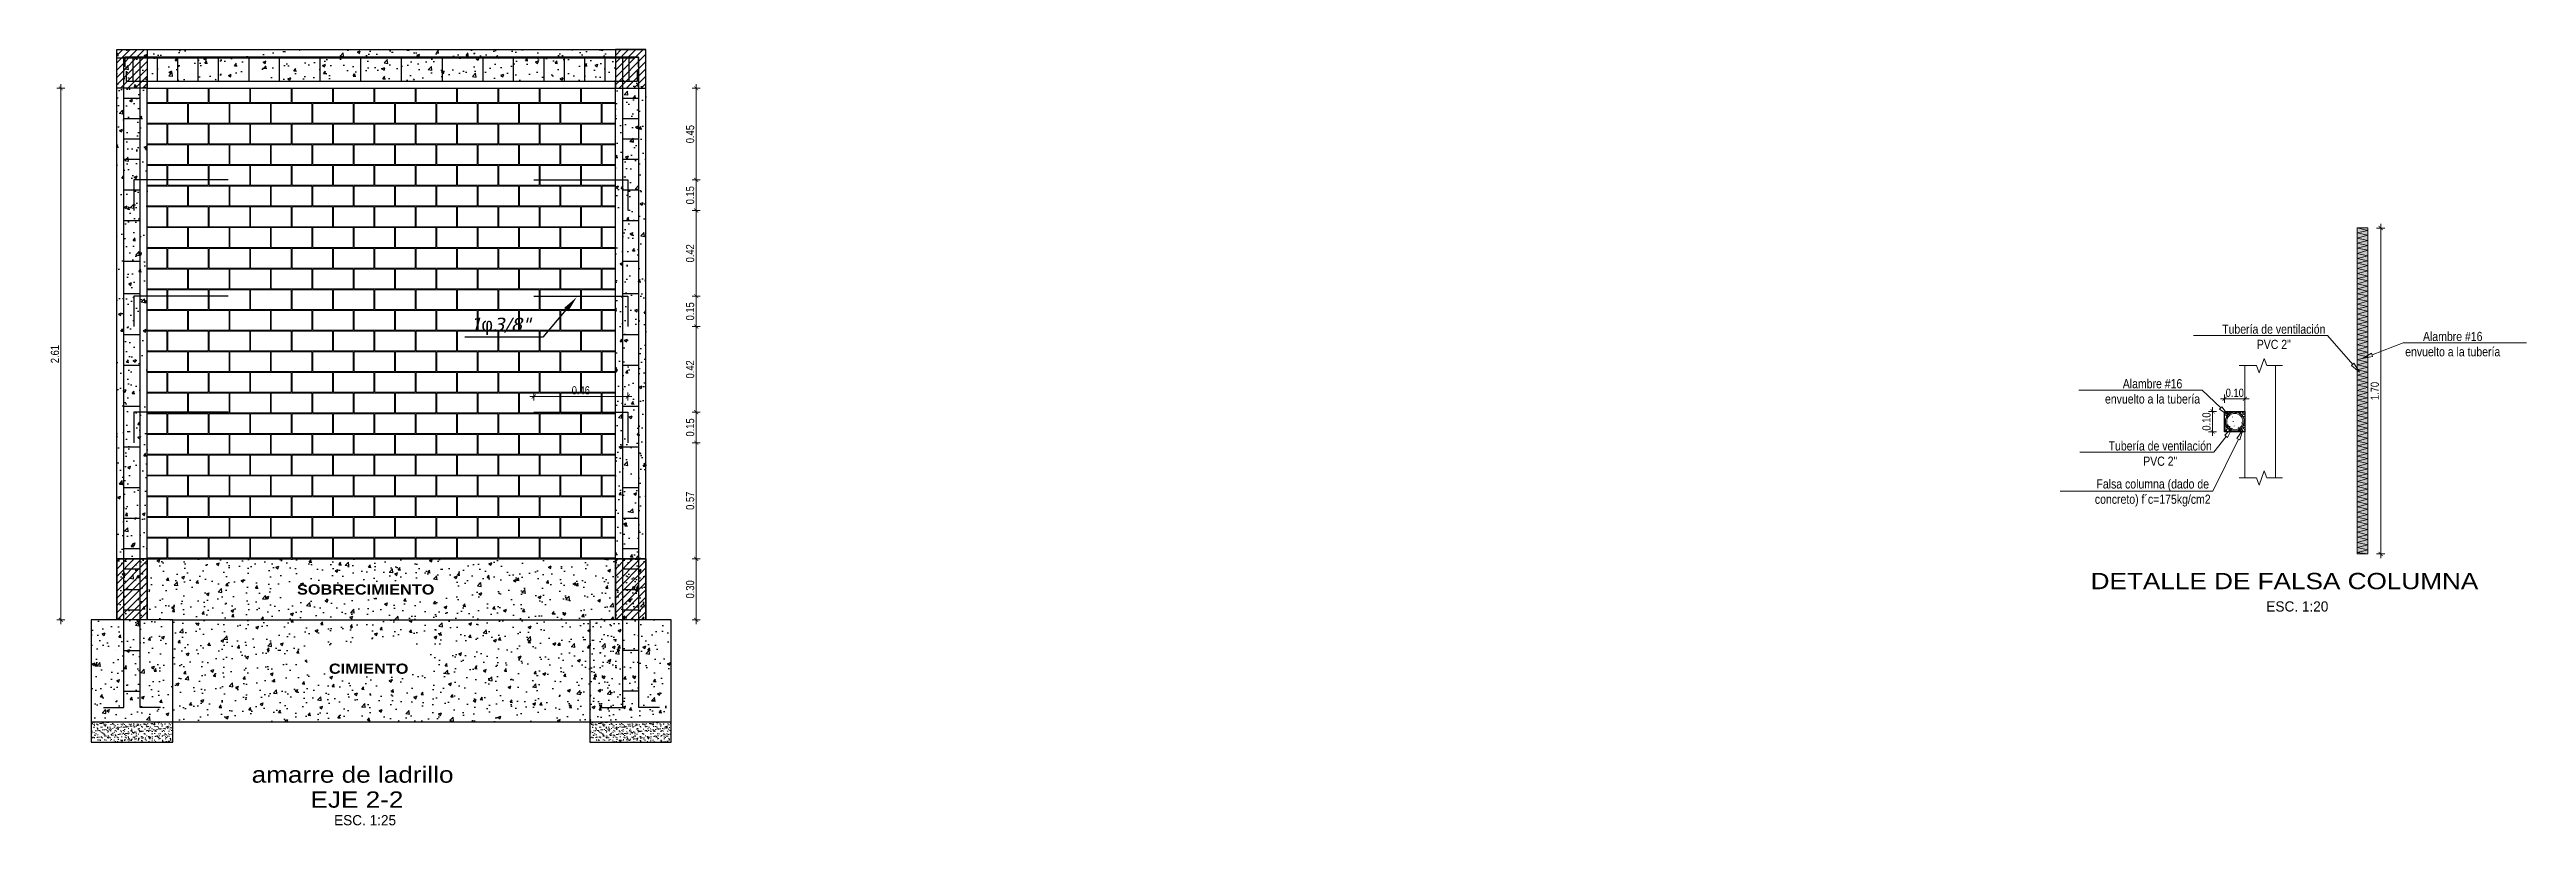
# Model space of a CAD drawing. Header units: metres. Extents: x 912 to 1393, y 476 to 584.
# Drawn here: x 1199.02 to 1211.2, y 488.58 to 492.39 of the extents above; entities that cross this region are included whole.
import ezdxf
from ezdxf import colors
from ezdxf.entities.mleader import LeaderData, LeaderLine
from ezdxf.math import Vec2, Vec3

# ---------------------------------------------------------------- set-up
doc = ezdxf.new("R2010")
doc.units = ezdxf.units.M
doc.linetypes.add('ACAD_ISO04W100', pattern=[30, 24, -3, 0, -3])
doc.linetypes.add('DASHEDX2', pattern=[38.1, 25.4, -12.7])
for name, color, linetype, lineweight in [('-Achurado', 251, 'Continuous', 5), ('-Acotado', 251, 'Continuous', 5), ('-Ladrillo', 34, 'Continuous', 9), ('01', 7, 'Continuous', 35), ('Desagüe', 155, 'Continuous', 40), ('Especificaciones', 7, 'Continuous', 20), ('Flechas', 122, 'Continuous', 20), ('MURO', 7, 'Continuous', 30), ('Muro Alto', 5, 'Continuous', 40), ('pisos', 8, 'Continuous', 13), ('PL-03', 7, 'Continuous', 30), ('TEXTO', 7, 'Continuous', 20)]:
    doc.layers.add(name, color=color, linetype=linetype, lineweight=lineweight)
doc.layers.add('FALSA COLUMNA', color=250, linetype='Continuous')
doc.layers.add('PL-05', color=7, linetype='Continuous')
doc.layers.add('Observacioness', color=6, linetype='Continuous', plot=False)
doc.styles.add('-Arial Narrow', font='ARIALN.TTF')
doc.styles.add('R80_50', font='verdanai.ttf', dxfattribs={"height": 0.065})
doc.styles.add('TECHNICLIGHT', font='tel_____.pfb')
doc.dimstyles.new('Esc 1_20n', dxfattribs={"dimscale": 0.02, "dimtxt": 2, "dimasz": 1, "dimexe": 1, "dimexo": 1, "dimgap": 0.45, "dimtad": 1, "dimtoh": 1, "dimzin": 3, "dimdsep": 46, "dimtxsty": '-Arial Narrow', "dimblk": 'ARCHTICK', "dimcen": 1, "dimdle": 1, "dimclrd": 252, "dimclre": 252, "dimclrt": 252, "dimadec": 0, "dimazin": 0, "dimtfac": 1, "dimtix": 1, "dimtmove": 1, "dimatfit": 2, "dimldrblk": 'ARCHTICK', "dimfxl": 1, "dimfxlon": 1, "dimtolj": 2, "dimlwd": 5, "dimlwe": 5, "dimarcsym": 0})
pattern_1 = [(50, (-47.02521, -9.58607), (0.145747735, -0.012751268), [0.01524, -0.16764]), (355, (-47.0252, -9.58607), (-0.028194737, 0.152845476), [0.012192, -0.134112467]), (100.451445, (-47.01306, -9.58713), (0.117552998, 0.140094202), [0.012952007, -0.142472196]), (46.1842, (-47.0252, -9.54543), (0.216863233, -0.033633862), [0.02286, -0.25146]), (96.635558, (-47.00713, -9.54823), (0.189923307, 0.1979409), [0.01942802, -0.213708487]), (351.184151, (-47.0252, -9.54543), (0.189923307, 0.1979409), [0.018287974, -0.201167786]), (21, (-47.00489, -9.55559), (0.121291513, -0.081812159), [0.01524, -0.16764]), (326, (-47.00489, -9.55559), (0.049441623, 0.147350373), [0.012192, -0.134112]), (71.451445, (-46.99478, -9.56241), (0.170733135, 0.065538215), [0.012952007, -0.14247195]), (37.5, (-47.025207, -9.58607), (0.0024708826, 0.067644031), [0, -0.1324864, 0, -0.136144, 0, -0.13462]), (7.5, (-47.02521, -9.58607), (0.05345573, 0.08014446), [0, -0.0776224, 0, -0.1294384, 0, -0.051308]), (327.5, (-47.07052, -9.58607), (0.1084724761, -0.0045829952), [0, -0.0508, 0, -0.158496, 0, -0.210312]), (317.5, (-47.09084, -9.58607), (0.118503345, 0.020341193), [0, -0.06604, 0, -0.1052576, 0, -0.149352])]
pattern_2 = [(50, (-46.87521, -9.58607), (0.145747735, -0.012751268), [0.01524, -0.16764]), (355, (-46.8752, -9.58607), (-0.028194737, 0.152845476), [0.012192, -0.134112467]), (100.451445, (-46.86306, -9.58713), (0.117552998, 0.140094202), [0.012952007, -0.142472196]), (46.1842, (-46.8752, -9.54543), (0.216863233, -0.033633862), [0.02286, -0.25146]), (96.635558, (-46.85713, -9.54823), (0.189923307, 0.1979409), [0.01942802, -0.213708487]), (351.184151, (-46.8752, -9.54543), (0.189923307, 0.1979409), [0.018287974, -0.201167786]), (21, (-46.85489, -9.55559), (0.121291513, -0.081812159), [0.01524, -0.16764]), (326, (-46.85489, -9.55559), (0.049441623, 0.147350373), [0.012192, -0.134112]), (71.451445, (-46.84478, -9.56241), (0.170733135, 0.065538215), [0.012952007, -0.14247195]), (37.5, (-46.875207, -9.58607), (0.0024708826, 0.067644031), [0, -0.1324864, 0, -0.136144, 0, -0.13462]), (7.5, (-46.87521, -9.58607), (0.05345573, 0.08014446), [0, -0.0776224, 0, -0.1294384, 0, -0.051308]), (327.5, (-46.92052, -9.58607), (0.1084724761, -0.0045829952), [0, -0.0508, 0, -0.158496, 0, -0.210312]), (317.5, (-46.94084, -9.58607), (0.118503345, 0.020341193), [0, -0.06604, 0, -0.1052576, 0, -0.149352])]

msp = doc.modelspace()

# ---------------------------------------------------------------- texts
at = {"layer": 'Especificaciones', "linetype": 'ACAD_ISO04W100', "insert": (1201.3876, 491.0694), "char_height": 0.065, "width": 0.387333, "attachment_point": 3, "style": 'R80_50'}
msp.add_mtext('1{\\fSymbol|b0|i0|c2|p18;f}3/8"', dxfattribs=at)
at = {"layer": 'PL-03', "linetype": 'Continuous', "style": 'TECHNICLIGHT'}
for s, p in [('ESC. 1:20', (1209.9171, 489.6272)), ('ESC. 1:25', (1200.4225, 488.5778))]:
    msp.add_text(s, height=0.05, dxfattribs=at).set_placement(p)
at = {"layer": 'PL-05', "style": 'TECHNICLIGHT', "width": 1.2}
for s, p in [('DETALLE DE FALSA COLUMNA', (1209.0538, 489.7369)), ('amarre de ladrillo', (1200.0177, 488.7868)), ('EJE 2-2', (1200.3066, 488.6641))]:
    msp.add_text(s, height=0.08, dxfattribs=at).set_placement(p)
at = {"layer": 'TEXTO', "insert": (1200.9156, 489.7605), "char_height": 0.05, "attachment_point": 3}
msp.add_mtext('{\\fArial Black|b0|i0|c0|p34;SOBRECIMIENTO}', dxfattribs=at)
at = {"layer": 'TEXTO', "insert": (1201.2103, 489.3716), "char_height": 0.05, "width": 1.235373, "attachment_point": 3}
msp.add_mtext('\\pxqc;{\\fArial Black|b0|i0|c0|p34;CIMIENTO}', dxfattribs=at)

# ---------------------------------------------------------------- blocks, each defined once
blk = doc.blocks.new('_ArchTick')
at = {"layer": 'pisos', "color": 0, "const_width": 0.15}
blk.add_lwpolyline([(-0.5, -0.5), (0.5, 0.5)], dxfattribs=at)
blk = doc.blocks.new('*D126')
at = {"layer": '-Acotado', "color": 252, "lineweight": 5, "transparency": 16777216}
for p, q in [((1202.182, 490.606), (1202.222, 490.606)), ((1202.202, 490.626), (1202.202, 490.436)), ((1202.182, 490.456), (1202.222, 490.456))]:
    blk.add_line(p, q, dxfattribs=at)
at = {"layer": 'DEFPOINTS', "color": 0, "lineweight": 20, "transparency": 16777216}
for p in [(1201.866, 490.606), (1201.866, 490.456), (1202.202, 490.456)]:
    blk.add_point(p, dxfattribs=at)
at = {"layer": '-Acotado', "color": 252, "lineweight": 5, "transparency": 16777216, "xscale": 0.02, "yscale": 0.02, "zscale": 0.02}
for p, rotation in [((1202.202, 490.606), 90), ((1202.202, 490.456), 270)]:
    blk.add_blockref('_ArchTick', p, dxfattribs=dict(at, rotation=rotation))
at = {"layer": '-Acotado', "color": 252, "transparency": 16777216, "insert": (1202.172, 490.531), "char_height": 0.04, "attachment_point": 5, "rotation": 90, "style": '-Arial Narrow'}
blk.add_mtext('\\A2;0.15', dxfattribs=at)
blk = doc.blocks.new('*D127')
at = {"layer": '-Acotado', "color": 252, "lineweight": 5, "transparency": 16777216}
for p, q in [((1201.384, 490.683), (1201.886, 490.683)), ((1201.404, 490.663), (1201.404, 490.703)), ((1201.866, 490.663), (1201.866, 490.703))]:
    blk.add_line(p, q, dxfattribs=at)
at = {"layer": 'DEFPOINTS', "color": 0, "lineweight": 20, "transparency": 16777216}
for p in [(1201.404, 490.606), (1201.866, 490.683), (1201.866, 490.606)]:
    blk.add_point(p, dxfattribs=at)
at = {"layer": '-Acotado', "color": 252, "lineweight": 5, "transparency": 16777216, "xscale": 0.02, "yscale": 0.02, "zscale": 0.02, "rotation": 180}
blk.add_blockref('_ArchTick', (1201.404, 490.683), dxfattribs=at)
at = {"layer": '-Acotado', "color": 252, "lineweight": 5, "transparency": 16777216, "xscale": 0.02, "yscale": 0.02, "zscale": 0.02}
blk.add_blockref('_ArchTick', (1201.866, 490.683), dxfattribs=at)
at = {"layer": '-Acotado', "color": 252, "transparency": 16777216, "insert": (1201.635, 490.713), "char_height": 0.04, "attachment_point": 5, "style": '-Arial Narrow'}
blk.add_mtext('\\A2;0.46', dxfattribs=at)
blk = doc.blocks.new('*D125')
at = {"layer": '-Acotado', "color": 252, "lineweight": 5, "transparency": 16777216}
for p, q in [((1202.182, 491.176), (1202.222, 491.176)), ((1202.202, 491.196), (1202.202, 491.006)), ((1202.182, 491.026), (1202.222, 491.026))]:
    blk.add_line(p, q, dxfattribs=at)
at = {"layer": 'DEFPOINTS', "color": 0, "lineweight": 20, "transparency": 16777216}
for p in [(1201.866, 491.176), (1201.866, 491.026), (1202.202, 491.026)]:
    blk.add_point(p, dxfattribs=at)
at = {"layer": '-Acotado', "color": 252, "lineweight": 5, "transparency": 16777216, "xscale": 0.02, "yscale": 0.02, "zscale": 0.02}
for p, rotation in [((1202.202, 491.176), 90), ((1202.202, 491.026), 270)]:
    blk.add_blockref('_ArchTick', p, dxfattribs=dict(at, rotation=rotation))
at = {"layer": '-Acotado', "color": 252, "transparency": 16777216, "insert": (1202.172, 491.101), "char_height": 0.04, "attachment_point": 5, "rotation": 90, "style": '-Arial Narrow'}
blk.add_mtext('\\A2;0.15', dxfattribs=at)
blk = doc.blocks.new('*D124')
at = {"layer": '-Acotado', "color": 252, "lineweight": 5, "transparency": 16777216}
for p, q in [((1202.182, 491.026), (1202.222, 491.026)), ((1202.202, 490.586), (1202.202, 491.046)), ((1202.182, 490.606), (1202.222, 490.606))]:
    blk.add_line(p, q, dxfattribs=at)
at = {"layer": 'DEFPOINTS', "color": 0, "lineweight": 20, "transparency": 16777216}
for p in [(1201.866, 491.026), (1202.202, 491.026), (1201.866, 490.606)]:
    blk.add_point(p, dxfattribs=at)
at = {"layer": '-Acotado', "color": 252, "lineweight": 5, "transparency": 16777216, "xscale": 0.02, "yscale": 0.02, "zscale": 0.02}
for p, rotation in [((1202.202, 491.026), 90), ((1202.202, 490.606), 270)]:
    blk.add_blockref('_ArchTick', p, dxfattribs=dict(at, rotation=rotation))
at = {"layer": '-Acotado', "color": 252, "transparency": 16777216, "insert": (1202.172, 490.816), "char_height": 0.04, "attachment_point": 5, "rotation": 90, "style": '-Arial Narrow'}
blk.add_mtext('\\A2;0.42', dxfattribs=at)
blk = doc.blocks.new('*D123')
at = {"layer": '-Acotado', "color": 252, "lineweight": 5, "transparency": 16777216}
for p, q in [((1202.182, 491.596), (1202.222, 491.596)), ((1202.202, 491.616), (1202.202, 491.156)), ((1202.182, 491.176), (1202.222, 491.176))]:
    blk.add_line(p, q, dxfattribs=at)
at = {"layer": 'DEFPOINTS', "color": 0, "lineweight": 20, "transparency": 16777216}
for p in [(1201.866, 491.596), (1201.866, 491.176), (1202.202, 491.176)]:
    blk.add_point(p, dxfattribs=at)
at = {"layer": '-Acotado', "color": 252, "lineweight": 5, "transparency": 16777216, "xscale": 0.02, "yscale": 0.02, "zscale": 0.02}
for p, rotation in [((1202.202, 491.596), 90), ((1202.202, 491.176), 270)]:
    blk.add_blockref('_ArchTick', p, dxfattribs=dict(at, rotation=rotation))
at = {"layer": '-Acotado', "color": 252, "transparency": 16777216, "insert": (1202.172, 491.386), "char_height": 0.04, "attachment_point": 5, "rotation": 90, "style": '-Arial Narrow'}
blk.add_mtext('\\A2;0.42', dxfattribs=at)
blk = doc.blocks.new('*D122')
at = {"layer": '-Acotado', "color": 252, "lineweight": 5, "transparency": 16777216}
for p, q in [((1202.182, 491.746), (1202.222, 491.746)), ((1202.202, 491.766), (1202.202, 491.576)), ((1202.182, 491.596), (1202.222, 491.596))]:
    blk.add_line(p, q, dxfattribs=at)
at = {"layer": 'DEFPOINTS', "color": 0, "lineweight": 20, "transparency": 16777216}
for p in [(1201.866, 491.746), (1201.866, 491.596), (1202.202, 491.596)]:
    blk.add_point(p, dxfattribs=at)
at = {"layer": '-Acotado', "color": 252, "lineweight": 5, "transparency": 16777216, "xscale": 0.02, "yscale": 0.02, "zscale": 0.02}
for p, rotation in [((1202.202, 491.746), 90), ((1202.202, 491.596), 270)]:
    blk.add_blockref('_ArchTick', p, dxfattribs=dict(at, rotation=rotation))
at = {"layer": '-Acotado', "color": 252, "transparency": 16777216, "insert": (1202.172, 491.671), "char_height": 0.04, "attachment_point": 5, "rotation": 90, "style": '-Arial Narrow'}
blk.add_mtext('\\A2;0.15', dxfattribs=at)
blk = doc.blocks.new('*D121')
at = {"layer": '-Acotado', "color": 252, "lineweight": 5, "transparency": 16777216}
for p, q in [((1202.182, 492.196), (1202.222, 492.196)), ((1202.202, 491.726), (1202.202, 492.216)), ((1202.182, 491.746), (1202.222, 491.746))]:
    blk.add_line(p, q, dxfattribs=at)
at = {"layer": 'DEFPOINTS', "color": 0, "lineweight": 20, "transparency": 16777216}
for p in [(1201.805, 492.196), (1202.202, 492.196), (1201.805, 491.746)]:
    blk.add_point(p, dxfattribs=at)
at = {"layer": '-Acotado', "color": 252, "lineweight": 5, "transparency": 16777216, "xscale": 0.02, "yscale": 0.02, "zscale": 0.02}
for p, rotation in [((1202.202, 492.196), 90), ((1202.202, 491.746), 270)]:
    blk.add_blockref('_ArchTick', p, dxfattribs=dict(at, rotation=rotation))
at = {"layer": '-Acotado', "color": 252, "transparency": 16777216, "insert": (1202.172, 491.971), "char_height": 0.04, "attachment_point": 5, "rotation": 90, "style": '-Arial Narrow'}
blk.add_mtext('\\A2;0.45', dxfattribs=at)
blk = doc.blocks.new('*D120')
at = {"layer": '-Acotado', "color": 252, "lineweight": 5, "transparency": 16777216}
for p, q in [((1202.182, 490.456), (1202.222, 490.456)), ((1202.202, 490.476), (1202.202, 489.866)), ((1202.182, 489.886), (1202.222, 489.886))]:
    blk.add_line(p, q, dxfattribs=at)
at = {"layer": 'DEFPOINTS', "color": 0, "lineweight": 20, "transparency": 16777216}
for p in [(1201.866, 490.456), (1201.866, 489.886), (1202.202, 489.886)]:
    blk.add_point(p, dxfattribs=at)
at = {"layer": '-Acotado', "color": 252, "lineweight": 5, "transparency": 16777216, "xscale": 0.02, "yscale": 0.02, "zscale": 0.02}
for p, rotation in [((1202.202, 490.456), 90), ((1202.202, 489.886), 270)]:
    blk.add_blockref('_ArchTick', p, dxfattribs=dict(at, rotation=rotation))
at = {"layer": '-Acotado', "color": 252, "transparency": 16777216, "insert": (1202.172, 490.171), "char_height": 0.04, "attachment_point": 5, "rotation": 90, "style": '-Arial Narrow'}
blk.add_mtext('\\A2;0.57', dxfattribs=at)
blk = doc.blocks.new('*D128')
at = {"layer": '-Acotado', "color": 252, "lineweight": 5, "transparency": 16777216}
for p, q in [((1199.1, 492.196), (1199.06, 492.196)), ((1199.08, 492.216), (1199.08, 489.566)), ((1199.1, 489.586), (1199.06, 489.586))]:
    blk.add_line(p, q, dxfattribs=at)
at = {"layer": 'DEFPOINTS', "color": 0, "lineweight": 20, "transparency": 16777216}
for p in [(1199.505, 492.196), (1199.08, 489.586), (1199.505, 489.586)]:
    blk.add_point(p, dxfattribs=at)
at = {"layer": '-Acotado', "color": 252, "lineweight": 5, "transparency": 16777216, "xscale": 0.02, "yscale": 0.02, "zscale": 0.02}
for p, rotation in [((1199.08, 492.196), 90), ((1199.08, 489.586), 270)]:
    blk.add_blockref('_ArchTick', p, dxfattribs=dict(at, rotation=rotation))
at = {"layer": '-Acotado', "color": 252, "transparency": 16777216, "insert": (1199.051, 490.891), "char_height": 0.04, "attachment_point": 5, "rotation": 90, "style": '-Arial Narrow'}
blk.add_mtext('\\A2;2.61', dxfattribs=at)
blk = doc.blocks.new('*D119')
at = {"layer": '-Acotado', "color": 252, "lineweight": 5, "transparency": 16777216}
for p, q in [((1202.182, 489.886), (1202.222, 489.886)), ((1202.202, 489.566), (1202.202, 489.906)), ((1202.182, 489.586), (1202.222, 489.586))]:
    blk.add_line(p, q, dxfattribs=at)
at = {"layer": 'DEFPOINTS', "color": 0, "lineweight": 20, "transparency": 16777216}
for p in [(1201.955, 489.886), (1202.202, 489.886), (1201.955, 489.586)]:
    blk.add_point(p, dxfattribs=at)
at = {"layer": '-Acotado', "color": 252, "lineweight": 5, "transparency": 16777216, "xscale": 0.02, "yscale": 0.02, "zscale": 0.02}
for p, rotation in [((1202.202, 489.886), 90), ((1202.202, 489.586), 270)]:
    blk.add_blockref('_ArchTick', p, dxfattribs=dict(at, rotation=rotation))
at = {"layer": '-Acotado', "color": 252, "transparency": 16777216, "insert": (1202.172, 489.736), "char_height": 0.04, "attachment_point": 5, "rotation": 90, "style": '-Arial Narrow'}
blk.add_mtext('\\A2;0.30', dxfattribs=at)
blk = doc.blocks.new('*D209')
at = {"layer": '-Acotado', "color": 252, "lineweight": 5, "transparency": 16777216}
for p, q in [((1209.673, 490.61), (1209.633, 490.61)), ((1209.653, 490.61), (1209.653, 490.63)), ((1209.653, 490.61), (1209.653, 490.51)), ((1209.673, 490.51), (1209.633, 490.51)), ((1209.653, 490.51), (1209.653, 490.49))]:
    blk.add_line(p, q, dxfattribs=at)
at = {"layer": 'DEFPOINTS', "color": 0, "lineweight": 20, "transparency": 16777216}
for p in [(1209.712, 490.61), (1209.653, 490.51), (1209.712, 490.51)]:
    blk.add_point(p, dxfattribs=at)
at = {"layer": '-Acotado', "color": 252, "lineweight": 5, "transparency": 16777216, "xscale": 0.02, "yscale": 0.02, "zscale": 0.02}
for p, rotation in [((1209.653, 490.61), 270), ((1209.653, 490.51), 90)]:
    blk.add_blockref('_ArchTick', p, dxfattribs=dict(at, rotation=rotation))
at = {"layer": '-Acotado', "color": 252, "transparency": 16777216, "insert": (1209.623, 490.56), "char_height": 0.04, "attachment_point": 5, "rotation": 90, "style": '-Arial Narrow'}
blk.add_mtext('\\A2;0.10', dxfattribs=at)
blk = doc.blocks.new('*D208')
at = {"layer": '-Acotado', "color": 252, "lineweight": 5, "transparency": 16777216}
for p, q in [((1209.712, 490.672), (1209.692, 490.672)), ((1209.712, 490.652), (1209.712, 490.692)), ((1209.712, 490.672), (1209.812, 490.672)), ((1209.812, 490.652), (1209.812, 490.692)), ((1209.812, 490.672), (1209.832, 490.672))]:
    blk.add_line(p, q, dxfattribs=at)
at = {"layer": 'DEFPOINTS', "color": 0, "lineweight": 20, "transparency": 16777216}
for p in [(1209.712, 490.61), (1209.812, 490.672), (1209.812, 490.61)]:
    blk.add_point(p, dxfattribs=at)
at = {"layer": '-Acotado', "color": 252, "lineweight": 5, "transparency": 16777216, "xscale": 0.02, "yscale": 0.02, "zscale": 0.02}
blk.add_blockref('_ArchTick', (1209.712, 490.672), dxfattribs=at)
at = {"layer": '-Acotado', "color": 252, "lineweight": 5, "transparency": 16777216, "xscale": 0.02, "yscale": 0.02, "zscale": 0.02, "rotation": 180}
blk.add_blockref('_ArchTick', (1209.812, 490.672), dxfattribs=at)
at = {"layer": '-Acotado', "color": 252, "transparency": 16777216, "insert": (1209.762, 490.701), "char_height": 0.04, "attachment_point": 5, "style": '-Arial Narrow'}
blk.add_mtext('\\A2;0.10', dxfattribs=at)
blk = doc.blocks.new('*D210')
at = {"layer": '-Acotado', "color": 252, "lineweight": 5, "transparency": 16777216}
for p, q in [((1210.459, 491.51), (1210.499, 491.51)), ((1210.479, 491.53), (1210.479, 489.89)), ((1210.459, 489.91), (1210.499, 489.91))]:
    blk.add_line(p, q, dxfattribs=at)
at = {"layer": 'DEFPOINTS', "color": 0, "lineweight": 20, "transparency": 16777216}
for p in [(1210.416, 491.51), (1210.416, 489.91), (1210.479, 489.91)]:
    blk.add_point(p, dxfattribs=at)
at = {"layer": '-Acotado', "color": 252, "lineweight": 5, "transparency": 16777216, "xscale": 0.02, "yscale": 0.02, "zscale": 0.02}
for p, rotation in [((1210.479, 491.51), 90), ((1210.479, 489.91), 270)]:
    blk.add_blockref('_ArchTick', p, dxfattribs=dict(at, rotation=rotation))
at = {"layer": '-Acotado', "color": 252, "transparency": 16777216, "insert": (1210.45, 490.71), "char_height": 0.04, "attachment_point": 5, "rotation": 90, "style": '-Arial Narrow'}
blk.add_mtext('\\A2;1.70', dxfattribs=at)
blk = doc.blocks.new('_ClosedBlank')
at = {"color": 0, "linetype": 'ByBlock', "lineweight": -2}
for p, q in [((-1, 0.17), (0, 0)), ((-1, 0.17), (-1, -0.17)), ((0, 0), (-1, -0.17))]:
    blk.add_line(p, q, dxfattribs=at)

# ---------------------------------------------------------------- dimensions: what is measured, and where the dimension line sits
at = {"layer": '-Acotado'}
for base, p1, p2, picture, middle in [((1199.0801, 489.5862), (1199.5046, 492.1962), (1199.5046, 489.5862), '*D128', (1199.0507, 490.8912)), ((1202.2016, 492.1962), (1201.8046, 491.7462), (1201.8046, 492.1962), '*D121', (1202.1722, 491.9712)), ((1202.2016, 491.5962), (1201.8664, 491.7462), (1201.8664, 491.5962), '*D122', (1202.1722, 491.6712)), ((1202.2016, 491.1762), (1201.8664, 491.5962), (1201.8664, 491.1762), '*D123', (1202.1722, 491.3862)), ((1202.2016, 491.0262), (1201.8664, 491.1762), (1201.8664, 491.0262), '*D125', (1202.1722, 491.1012)), ((1202.2016, 491.0262), (1201.8664, 490.6062), (1201.8664, 491.0262), '*D124', (1202.1722, 490.8162)), ((1202.2016, 490.4562), (1201.8664, 490.6062), (1201.8664, 490.4562), '*D126', (1202.1722, 490.5312)), ((1209.6529, 490.5101), (1209.7122, 490.6101), (1209.7122, 490.5101), '*D209', (1209.6235, 490.5601)), ((1202.2016, 489.8862), (1201.8664, 490.4562), (1201.8664, 489.8862), '*D120', (1202.1722, 490.1712)), ((1202.2016, 489.8862), (1201.9546, 489.5862), (1201.9546, 489.8862), '*D119', (1202.1722, 489.7362))]:
    dim = msp.add_linear_dim(base=base, p1=p1, p2=p2, angle=90, dimstyle='Esc 1_20n', dxfattribs=at)
    dim.commit()
    dim.dimension.update_dxf_attribs({"geometry": picture, "text_midpoint": middle})
dim = msp.add_linear_dim(base=(1210.4794, 489.9104), p1=(1210.4159, 491.5104), p2=(1210.4159, 489.9104), angle=90, text='1.70', dimstyle='Esc 1_20n', dxfattribs=at)
dim.commit()
dim.dimension.update_dxf_attribs({"geometry": '*D210', "text_midpoint": (1210.45, 490.7104)})
for base, p1, p2, picture, middle in [((1201.8664, 490.6833), (1201.4036, 490.6062), (1201.8664, 490.6062), '*D127', (1201.635, 490.7127)), ((1209.8122, 490.6716), (1209.7122, 490.6101), (1209.8122, 490.6101), '*D208', (1209.7622, 490.7011))]:
    dim = msp.add_linear_dim(base=base, p1=p1, p2=p2, dimstyle='Esc 1_20n', dxfattribs=at)
    dim.commit()
    dim.dimension.update_dxf_attribs({"geometry": picture, "text_midpoint": middle})

# ---------------------------------------------------------------- hatches: boundary and pattern name
at = {"layer": '-Achurado', "lineweight": 5}
h = msp.add_hatch(dxfattribs=at)
h.set_pattern_fill('AR-SAND', color=256, scale=0.0005)
h.set_pattern_definition([(37.5, (-0.179652, -6.007887), (-0.00080001565, 0.02447066187), [0, -0.019304, 0, -0.02159, 0, -0.0206375]), (7.5, (-0.17965, -6.007887), (0.02247616416, 0.035841255), [0, -0.010414, 0, -0.017399, 0, -0.0066675]), (327.5, (-0.195273, -6.007887), (0.0395496185, 7.185923e-05), [0, -0.00635, 0, -0.02286, 0, -0.029845]), (317.5, (-0.195273, -6.007887), (0.0381778226, 0.0111464662), [0, -0.003175, 0, -0.014986, 0, -0.017145])])
h.paths.add_polyline_path([(1199.6296, 489.0862), (1199.2296, 489.0862), (1199.2296, 488.9862), (1199.6296, 488.9862)])
h = msp.add_hatch(dxfattribs=at)
h.set_pattern_fill('AR-SAND', color=256, scale=0.0005)
h.set_pattern_definition([(37.5, (2.270348, -6.007887), (-0.00080001565, 0.02447066187), [0, -0.019304, 0, -0.02159, 0, -0.0206375]), (7.5, (2.27035, -6.007887), (0.02247616416, 0.035841255), [0, -0.010414, 0, -0.017399, 0, -0.0066675]), (327.5, (2.254727, -6.007887), (0.0395496185, 7.185923e-05), [0, -0.00635, 0, -0.02286, 0, -0.029845]), (317.5, (2.254727, -6.007887), (0.0381778226, 0.0111464662), [0, -0.003175, 0, -0.014986, 0, -0.017145])])
h.paths.add_polyline_path([(1202.0796, 489.0862), (1201.6796, 489.0862), (1201.6796, 488.9862), (1202.0796, 488.9862)])
at = {"layer": '-Ladrillo', "ltscale": 0.1}
h = msp.add_hatch(dxfattribs=at)
h.set_pattern_fill('AR-B816C', color=256, scale=0.0005)
h.set_pattern_definition([(0, (1199.50458, 489.88619), (0.1016, 0.1016), [0.1984375, -0.0047625]), (0, (1199.40298, 489.89095), (0.1016, 0.1016), [0.1984375, -0.0047625]), (90, (1199.50458, 489.88619), (-0.1016, 0.1016), [-0.1063625, 0.0968375]), (90, (1199.49982, 489.88619), (-0.1016, 0.1016), [-0.1063625, 0.0968375])])
h.paths.add_polyline_path([(1199.5046, 492.1962), (1199.5046, 491.6286), (1199.5046, 489.8862), (1201.8046, 489.8862), (1201.8046, 492.1962), (1200.2364, 492.1962)])
at = {"true_color": 0x636466}
h = msp.add_hatch(dxfattribs=at)
h.set_pattern_fill('AR-CONC', color=251, scale=0.0008)
h.set_pattern_definition([(50, (-47.02521, -9.13607), (0.145747735, -0.012751268), [0.01524, -0.16764]), (355, (-47.0252, -9.13607), (-0.028194737, 0.152845476), [0.012192, -0.134112467]), (100.451445, (-47.01306, -9.13713), (0.117552998, 0.140094202), [0.012952007, -0.142472196]), (46.1842, (-47.0252, -9.09543), (0.216863233, -0.033633862), [0.02286, -0.25146]), (96.635558, (-47.00713, -9.09823), (0.189923307, 0.1979409), [0.01942802, -0.213708487]), (351.184151, (-47.0252, -9.09543), (0.189923307, 0.1979409), [0.018287974, -0.201167786]), (21, (-47.00489, -9.10559), (0.121291513, -0.081812159), [0.01524, -0.16764]), (326, (-47.00489, -9.10559), (0.049441623, 0.147350373), [0.012192, -0.134112]), (71.451445, (-46.99478, -9.11241), (0.170733135, 0.065538215), [0.012952007, -0.14247195]), (37.5, (-47.025207, -9.13607), (0.0024708826, 0.067644031), [0, -0.1324864, 0, -0.136144, 0, -0.13462]), (7.5, (-47.02521, -9.13607), (0.05345573, 0.08014446), [0, -0.0776224, 0, -0.1294384, 0, -0.051308]), (327.5, (-47.07052, -9.13607), (0.1084724761, -0.0045829952), [0, -0.0508, 0, -0.158496, 0, -0.210312]), (317.5, (-47.09084, -9.13607), (0.118503345, 0.020341193), [0, -0.06604, 0, -0.1052576, 0, -0.149352])])
h.paths.add_polyline_path([(1199.3546, 492.3862), (1201.8046, 492.3862), (1201.8046, 492.2362), (1199.3546, 492.2362)])
h = msp.add_hatch(dxfattribs=at)
h.set_pattern_fill('AR-CONC', color=251, scale=0.0008)
h.set_pattern_definition(pattern_1)
h.paths.add_polyline_path([(1199.3546, 492.2362), (1199.5046, 492.2362), (1199.5046, 489.5862), (1199.3546, 489.5862)])
h = msp.add_hatch(dxfattribs=at)
h.set_pattern_fill('AR-CONC', color=251, scale=0.0008)
h.set_pattern_definition(pattern_2)
h.paths.add_polyline_path([(1201.8046, 492.2362), (1201.9546, 492.2362), (1201.9546, 489.5862), (1201.8046, 489.5862)])
h = msp.add_hatch(dxfattribs=at)
h.set_pattern_fill('AR-CONC', color=251, scale=0.0008)
h.set_pattern_definition(pattern_1)
h.paths.add_polyline_path([(1199.3546, 489.8862), (1199.3546, 489.5862), (1199.2308, 489.5862), (1199.2308, 489.0862), (1199.7546, 489.0862), (1199.7546, 489.5862), (1199.5046, 489.5862), (1199.5046, 489.8862)])
h = msp.add_hatch(dxfattribs=at)
h.set_pattern_fill('AR-CONC', color=251, scale=0.0008)
h.set_pattern_definition(pattern_1)
h.paths.add_polyline_path([(1200.1814, 489.694), (1201.0218, 489.694), (1201.0218, 489.7605), (1200.1814, 489.7605)], flags=16)
h.paths.add_polyline_path([(1199.5046, 489.8862), (1199.5152, 489.6862), (1199.5046, 489.6862), (1199.5046, 489.5862), (1199.6296, 489.5862), (1201.5296, 489.5862), (1201.9546, 489.5862), (1201.9546, 489.8862)])
h = msp.add_hatch(dxfattribs=at)
h.set_pattern_fill('AR-CONC', color=251, scale=0.0008)
h.set_pattern_definition(pattern_2)
h.paths.add_polyline_path([(1202.0796, 489.5862), (1201.9546, 489.5862), (1201.9546, 489.8862), (1201.8046, 489.8862), (1201.805, 489.5862), (1201.6796, 489.5862), (1201.6796, 489.0862), (1202.0796, 489.0862)])
h = msp.add_hatch(dxfattribs=at)
h.set_pattern_fill('AR-CONC', color=251, scale=0.0008)
h.set_pattern_definition(pattern_1)
h.paths.add_polyline_path([(1201.8296, 489.5862), (1199.7546, 489.5862), (1199.7546, 489.0862), (1201.8296, 489.0862)])
h.paths.add_polyline_path([(1200.2972, 489.3327), (1200.8975, 489.3437), (1200.8801, 489.4673), (1200.2798, 489.4645)], flags=16)
at = {"layer": 'Muro Alto', "lineweight": 20, "true_color": 0x636466}
h = msp.add_hatch(dxfattribs=at)
h.set_pattern_fill('LINE', color=251, scale=0.008, angle=45)
h.set_pattern_definition([(45, (-57.880713, -9.13607), (-0.01796051224, 0.01796051224), [])])
h.paths.add_polyline_path([(1199.3546, 492.1962), (1199.5046, 492.1962), (1199.5046, 492.3862), (1199.3546, 492.3862)])
h = msp.add_hatch(dxfattribs=at)
h.set_pattern_fill('LINE', color=251, scale=0.008, angle=45)
h.set_pattern_definition([(45, (-55.430713, -9.13607), (-0.01796051224, 0.01796051224), [])])
h.paths.add_polyline_path([(1201.8046, 492.1962), (1201.9546, 492.1962), (1201.9546, 492.3862), (1201.8046, 492.3862)])
h = msp.add_hatch(dxfattribs=at)
h.set_pattern_fill('LINE', color=251, scale=0.008, angle=45)
h.set_pattern_definition([(45, (-48.23032, -9.58607), (-0.01796051224, 0.01796051224), [])])
h.paths.add_polyline_path([(1199.3546, 489.8862), (1199.5046, 489.8862), (1199.5046, 489.5862), (1199.3546, 489.5862)])
h = msp.add_hatch(dxfattribs=at)
h.set_pattern_fill('LINE', color=251, scale=0.008, angle=45)
h.set_pattern_definition([(45, (-45.78032, -9.58607), (-0.01796051224, 0.01796051224), [])])
h.paths.add_polyline_path([(1201.8046, 489.8862), (1201.9546, 489.8862), (1201.9546, 489.5862), (1201.8046, 489.5862)])
at = {"layer": 'Observacioness', "lineweight": 13, "ltscale": 0.1}
h = msp.add_hatch(color=256, dxfattribs=at)
h.dxf.hatch_style = 1
h.set_gradient(color1=(147, 149, 152), color2=(230, 230, 230), name='CYLINDER')
h.paths.add_polyline_path([(1210.3633, 491.5104), (1210.3633, 489.9104), (1210.4159, 489.9104), (1210.4159, 491.5104)])
h = msp.add_hatch(dxfattribs=at)
h.set_pattern_fill('AR-CONC', color=0, scale=0.003)
h.set_pattern_definition([(50, (-799586.427784, -9253738.433078), (0.021517805478023, -0.001882564049478), [0.00225, -0.02475]), (355, (-799586.427784, -9253738.433078), (-0.00416254000839, 0.022565764011), [0.0018, -0.0198]), (100.45144446, (-799586.42599, -9253738.433235), (0.017355265401813, 0.02068319972906), [0.00191220576, -0.02103426336]), (46.1842, (-799586.427784, -9253738.427078), (0.03201723992015, -0.00496557842379), [0.003375, -0.037125]), (96.63563549, (-799586.425116, -9253738.427492), (0.02803985837023, 0.02922355802324), [0.00286831026, -0.0315514128]), (351.18416399, (-799586.427784, -9253738.427078), (0.02803985835164, 0.0292235580081), [0.0027, -0.02970000003]), (21, (-799586.424784, -9253738.428578), (0.017907211563554, -0.01207856671996), [0.00225, -0.02475]), (326, (-799586.424784, -9253738.428578), (0.00729945995765, 0.021754501351406), [0.0018, -0.0198]), (71.45144474, (-799586.423292, -9253738.429585), (0.0252066713019, 0.00967593458419), [0.0019122057, -0.02103426336]), (37.5, (-799586.427784, -9253738.433078), (0.000364795659519, 0.0099868156149393), [0, -0.01956, 0, -0.0201, 0, -0.019875]), (7.5, (-799586.427784, -9253738.433078), (0.007892086123264, 0.011832351356471), [0, -0.01146, 0, -0.01911, 0, -0.007575]), (327.5, (-799586.434474, -9253738.433078), (0.016014673085172, -0.0006766461520314), [0, -0.0075, 0, -0.0234, 0, -0.03105]), (317.5, (-799586.437474, -9253738.433078), (0.017495585080272, 0.00300314946997), [0, -0.00975, 0, -0.01554, 0, -0.02205])])
h.paths.add_polyline_path([(1209.7122, 490.5101), (1209.7122, 490.6101), (1209.8122, 490.6101), (1209.8122, 490.5101)])
edge = h.paths.add_edge_path(flags=16)
edge.add_arc((1209.7622, 490.5601), 0.0462, 0, 360)

# ---------------------------------------------------------------- linework, layer by layer
for p, q in [((1199.2296, 489.0862), (1199.2296, 488.9862)), ((1199.6296, 488.9862), (1199.6296, 489.0862)), ((1201.6796, 489.0862), (1201.6796, 488.9862)), ((1202.0796, 488.9862), (1202.0796, 489.0862)), ((1199.2296, 488.9862), (1199.6296, 488.9862)), ((1201.6796, 488.9862), (1202.0796, 488.9862))]:
    msp.add_line(p, q)
for points in [[(1199.3546, 489.8862), (1199.5046, 489.8862), (1199.5046, 489.5862), (1199.3546, 489.5862)], [(1201.8046, 489.8862), (1201.9546, 489.8862), (1201.9546, 489.5862), (1201.8046, 489.5862)]]:
    msp.add_lwpolyline(points, close=True)
for points in [[(1199.5046, 489.8862), (1201.8046, 489.8862)], [(1199.6296, 489.5862), (1201.6796, 489.5862)], [(1199.6296, 489.0862), (1201.6796, 489.0862)]]:
    msp.add_lwpolyline(points)
at = {"layer": '01', "lineweight": 30}
for p, q in [((1199.3546, 492.3862), (1201.9546, 492.3862)), ((1199.3546, 490.7953), (1199.3546, 492.2362)), ((1199.5046, 489.6862), (1199.5046, 492.2527)), ((1199.5046, 492.1962), (1201.8046, 492.1962)), ((1201.8046, 489.6862), (1201.8046, 492.2362)), ((1201.9546, 489.6862), (1201.9546, 492.2362)), ((1199.3546, 489.6862), (1199.3546, 491.9362)), ((1201.9546, 489.6862), (1201.9546, 491.8362))]:
    msp.add_line(p, q, dxfattribs=at)
at = {"layer": '01', "linetype": 'DASHEDX2', "lineweight": 30, "ltscale": 0.1}
msp.add_line((1199.3546, 492.3462), (1201.9546, 492.3462), dxfattribs=at)
at = {"layer": '01', "color": 5, "lineweight": 30}
for p, q in [((1199.3896, 489.1562), (1199.3896, 492.3489)), ((1199.3896, 492.3489), (1199.4396, 492.3489)), ((1199.4696, 492.3475), (1199.4196, 492.3475)), ((1199.4696, 489.1562), (1199.4696, 492.3475)), ((1201.8408, 489.1562), (1201.8408, 492.3464)), ((1201.8408, 492.3464), (1201.8908, 492.3464)), ((1201.9208, 492.3478), (1201.8708, 492.3478)), ((1201.9208, 489.1562), (1201.9208, 492.3478)), ((1199.401, 492.281), (1199.401, 492.231)), ((1199.401, 492.231), (1201.9131, 492.2312)), ((1201.9131, 492.2312), (1201.9131, 492.2812)), ((1199.2896, 489.1562), (1199.3896, 489.1562)), ((1199.5696, 489.1562), (1199.4696, 489.1562)), ((1201.7396, 489.1562), (1201.8408, 489.1562)), ((1202.0208, 489.1562), (1201.9208, 489.1562))]:
    msp.add_line(p, q, dxfattribs=at)
at = {"layer": '01', "lineweight": 30}
for points in [[(1199.5046, 492.1962), (1199.3546, 492.1962), (1199.3546, 492.3862), (1199.5046, 492.3862)], [(1201.8046, 492.1962), (1201.9546, 492.1962), (1201.9546, 492.3862), (1201.8046, 492.3862)]]:
    msp.add_lwpolyline(points, close=True, dxfattribs=at)
at = {"layer": '01', "color": 5, "lineweight": 30}
for points in [[(1199.3964, 492.3012), (1199.3964, 492.3512), (1201.916, 492.3512), (1201.916, 492.3012)], [(1199.4353, 492.231), (1199.4351, 492.3512)], [(1199.5546, 492.231), (1199.5546, 492.3512)], [(1199.6546, 492.231), (1199.6546, 492.3512)], [(1199.7546, 492.231), (1199.7546, 492.3512)], [(1199.8546, 492.231), (1199.8546, 492.3512)], [(1200.0046, 492.2311), (1200.0046, 492.3512)], [(1200.1546, 492.2311), (1200.1546, 492.3512)], [(1200.3546, 492.2311), (1200.3546, 492.3512)], [(1200.5546, 492.2311), (1200.5546, 492.3512)], [(1200.7539, 492.2311), (1200.7539, 492.3512)], [(1200.9546, 492.2311), (1200.9546, 492.3512)], [(1201.1546, 492.2311), (1201.1546, 492.3512)], [(1201.3046, 492.2311), (1201.3046, 492.3512)], [(1201.4546, 492.2312), (1201.4546, 492.3512)], [(1201.5546, 492.2312), (1201.5546, 492.3512)], [(1201.6546, 492.2312), (1201.6546, 492.3512)], [(1201.7546, 492.2312), (1201.7546, 492.3512)], [(1201.8719, 492.2312), (1201.8719, 492.3512)], [(1199.4696, 492.1462), (1199.3896, 492.1462)], [(1201.9208, 492.1462), (1201.8408, 492.1462)], [(1199.4696, 492.0462), (1199.3896, 492.0462)], [(1199.4696, 491.9462), (1199.3896, 491.9462)], [(1201.9208, 492.0462), (1201.8408, 492.0462)], [(1201.9208, 491.9462), (1201.8408, 491.9462)], [(1199.4696, 491.8462), (1199.3896, 491.8462)], [(1201.9208, 491.8462), (1201.8408, 491.8462)], [(1199.9015, 491.7462), (1199.4386, 491.7462), (1199.4386, 491.5962)], [(1201.4036, 491.7462), (1201.8664, 491.7462), (1201.8664, 491.5962)], [(1199.4696, 491.6962), (1199.3896, 491.6962)], [(1201.9208, 491.6962), (1201.8408, 491.6962)], [(1199.4696, 491.5462), (1199.3896, 491.5462)], [(1201.9208, 491.5462), (1201.8408, 491.5462)], [(1199.4696, 491.3462), (1199.3896, 491.3462)], [(1201.9208, 491.3462), (1201.8408, 491.3462)], [(1199.4696, 491.1862), (1199.3896, 491.1862)], [(1199.9015, 491.1762), (1199.4386, 491.1762), (1199.4386, 491.0262)], [(1201.4036, 491.1762), (1201.8664, 491.1762), (1201.8664, 491.0262)], [(1201.9208, 491.1862), (1201.8408, 491.1862)], [(1199.4696, 490.9862), (1199.3896, 490.9862)], [(1201.9208, 490.9862), (1201.8408, 490.9862)], [(1199.3896, 490.8362), (1199.4696, 490.8362)], [(1201.8408, 490.8362), (1201.9208, 490.8362)], [(1199.3896, 490.6362), (1199.4696, 490.6362)], [(1199.9015, 490.6062), (1199.4386, 490.6062), (1199.4386, 490.4562)], [(1201.4036, 490.6062), (1201.8664, 490.6062), (1201.8664, 490.4562)], [(1201.8408, 490.6362), (1201.9208, 490.6362)], [(1199.3896, 490.4362), (1199.4696, 490.4362)], [(1201.8408, 490.4362), (1201.9208, 490.4362)], [(1199.3896, 490.2362), (1199.4696, 490.2362)], [(1201.8408, 490.2362), (1201.9208, 490.2362)], [(1199.3896, 490.0862), (1199.4696, 490.0862)], [(1201.8408, 490.0862), (1201.9208, 490.0862)], [(1199.3896, 489.9362), (1199.4696, 489.9362)], [(1201.8408, 489.9362), (1201.9208, 489.9362)], [(1199.3896, 489.8362), (1199.4696, 489.8362)], [(1201.8408, 489.8362), (1201.9208, 489.8362)], [(1199.3896, 489.7362), (1199.4696, 489.7362)], [(1199.3896, 489.6362), (1199.4696, 489.6362)], [(1201.8408, 489.7362), (1201.9208, 489.7362)], [(1201.8408, 489.6362), (1201.9208, 489.6362)], [(1199.3896, 489.4362), (1199.4696, 489.4362)], [(1201.9208, 489.4362), (1201.8408, 489.4362)], [(1199.3896, 489.2362), (1199.4696, 489.2362)], [(1201.9208, 489.2362), (1201.8408, 489.2362)]]:
    msp.add_lwpolyline(points, dxfattribs=at)
at = {"layer": '01', "lineweight": 30}
for points in [[(1199.2296, 489.0862), (1199.6296, 489.0862), (1199.6296, 489.5862), (1199.5046, 489.5862), (1199.5046, 489.8862), (1199.3546, 489.8862), (1199.3546, 489.5862), (1199.2296, 489.5862), (1199.2296, 489.0862)], [(1201.6796, 489.0862), (1202.0796, 489.0862), (1202.0796, 489.5862), (1201.9546, 489.5862), (1201.9546, 489.8862), (1201.8046, 489.8862), (1201.8046, 489.5862), (1201.6796, 489.5862), (1201.6796, 489.0862)], [(1199.3546, 489.4362), (1199.3544, 489.4362)]]:
    msp.add_lwpolyline(points, dxfattribs=at)
at = {"layer": 'Desagüe', "color": 0, "lineweight": 13, "ltscale": 0.1}
for p, q in [((1210.3633, 489.9414), (1210.4159, 489.9296)), ((1210.4159, 489.9296), (1210.3633, 489.9175)), ((1210.3633, 489.9175), (1210.4159, 489.9104))]:
    msp.add_line(p, q, dxfattribs=at)
for points in [[(1210.3633, 491.5104), (1210.4159, 491.4986), (1210.3633, 491.4865), (1210.4159, 491.4754), (1210.3633, 491.4604), (1210.4159, 491.4491), (1210.3633, 491.4357)], [(1210.3633, 491.4357), (1210.4159, 491.4239), (1210.3633, 491.4118), (1210.4159, 491.4007), (1210.3633, 491.3856), (1210.4159, 491.3743), (1210.3633, 491.361)], [(1210.3633, 491.361), (1210.4159, 491.3492), (1210.3633, 491.337), (1210.4159, 491.326), (1210.3633, 491.3109), (1210.4159, 491.2996), (1210.3633, 491.2863)], [(1210.3633, 491.2863), (1210.4159, 491.2744), (1210.3633, 491.2623), (1210.4159, 491.2513), (1210.3633, 491.2362), (1210.4159, 491.2249), (1210.3633, 491.2116)], [(1210.3633, 491.2116), (1210.4159, 491.1997), (1210.3633, 491.1876), (1210.4159, 491.1766), (1210.3633, 491.1615), (1210.4159, 491.1502), (1210.3633, 491.1368)], [(1210.3633, 491.1368), (1210.4159, 491.125), (1210.3633, 491.1129), (1210.4159, 491.1019), (1210.3633, 491.0868), (1210.4159, 491.0755), (1210.3633, 491.0621)], [(1210.3633, 491.0621), (1210.4159, 491.0503), (1210.3633, 491.0382), (1210.4159, 491.0272), (1210.3633, 491.0121), (1210.4159, 491.0008), (1210.3633, 490.9874)], [(1210.3633, 490.9874), (1210.4159, 490.9756), (1210.3633, 490.9635), (1210.4159, 490.9524), (1210.3633, 490.9374), (1210.4159, 490.9261), (1210.3633, 490.9127)], [(1210.3633, 490.9127), (1210.4159, 490.9009), (1210.3633, 490.8888), (1210.4159, 490.8777), (1210.3633, 490.8626), (1210.4159, 490.8513), (1210.3633, 490.838)], [(1210.3633, 490.838), (1210.4159, 490.8262), (1210.3633, 490.814), (1210.4159, 490.803), (1210.3633, 490.7879), (1210.4159, 490.7766), (1210.3633, 490.7633)], [(1210.3633, 490.7633), (1210.4159, 490.7514), (1210.3633, 490.7393), (1210.4159, 490.7283), (1210.3633, 490.7132), (1210.4159, 490.7019), (1210.3633, 490.6886)], [(1210.3633, 490.6886), (1210.4159, 490.6767), (1210.3633, 490.6646), (1210.4159, 490.6536), (1210.3633, 490.6385), (1210.4159, 490.6272), (1210.3633, 490.6138)], [(1210.3633, 490.6138), (1210.4159, 490.602), (1210.3633, 490.5899), (1210.4159, 490.5789), (1210.3633, 490.5638), (1210.4159, 490.5525), (1210.3633, 490.5391)], [(1210.3633, 490.5391), (1210.4159, 490.5273), (1210.3633, 490.5152), (1210.4159, 490.5042), (1210.3633, 490.4891), (1210.4159, 490.4778), (1210.3633, 490.4644)], [(1210.3633, 490.4644), (1210.4159, 490.4526), (1210.3633, 490.4405), (1210.4159, 490.4294), (1210.3633, 490.4144), (1210.4159, 490.4031), (1210.3633, 490.3897)], [(1210.3633, 490.3897), (1210.4159, 490.3779), (1210.3633, 490.3658), (1210.4159, 490.3547), (1210.3633, 490.3396), (1210.4159, 490.3283), (1210.3633, 490.315)], [(1210.3633, 490.315), (1210.4159, 490.3032), (1210.3633, 490.291), (1210.4159, 490.28), (1210.3633, 490.2649), (1210.4159, 490.2536), (1210.3633, 490.2403)], [(1210.3633, 490.2403), (1210.4159, 490.2284), (1210.3633, 490.2163), (1210.4159, 490.2053), (1210.3633, 490.1902), (1210.4159, 490.1789), (1210.3633, 490.1656)], [(1210.3633, 490.1656), (1210.4159, 490.1537), (1210.3633, 490.1416), (1210.4159, 490.1306), (1210.3633, 490.1155), (1210.4159, 490.1042), (1210.3633, 490.0908)], [(1210.3633, 490.0908), (1210.4159, 490.079), (1210.3633, 490.0669), (1210.4159, 490.0559), (1210.3633, 490.0408), (1210.4159, 490.0295), (1210.3633, 490.0161)], [(1210.3633, 490.0161), (1210.4159, 490.0043), (1210.3633, 489.9922), (1210.4159, 489.9812), (1210.3633, 489.9661), (1210.4159, 489.9548), (1210.3633, 489.9414)]]:
    msp.add_lwpolyline(points, dxfattribs=at)
at = {"layer": 'Desagüe', "lineweight": 13, "ltscale": 0.1}
msp.add_lwpolyline([(1210.4159, 491.5104), (1210.4159, 489.9104)], dxfattribs=at)
at = {"layer": 'Desagüe', "lineweight": 15, "ltscale": 0.1}
for radius in [0.0462, 0.04]:
    msp.add_circle((1209.7622, 490.5601), radius, dxfattribs=at)
at = {"layer": 'FALSA COLUMNA', "color": 0, "lineweight": 13}
for p, q in [((1210.4159, 491.5104), (1210.3633, 491.5104)), ((1210.3633, 491.5104), (1210.3633, 489.9104)), ((1210.3633, 489.9104), (1210.4159, 489.9104))]:
    msp.add_line(p, q, dxfattribs=at)
at = {"layer": 'FALSA COLUMNA', "lineweight": 30, "ltscale": 0.1}
msp.add_lwpolyline([(1209.7122, 490.5101), (1209.7122, 490.6101), (1209.8122, 490.6101), (1209.8122, 490.5101), (1209.7122, 490.5101)], dxfattribs=at)
at = {"layer": 'MURO', "lineweight": 13, "ltscale": 0.1}
for p, q in [((1209.8122, 490.6101), (1209.8122, 490.8346)), ((1209.9622, 490.2829), (1209.9622, 490.8346)), ((1209.8122, 490.2829), (1209.8122, 490.5101))]:
    msp.add_line(p, q, dxfattribs=at)
for points in [[(1209.7828, 490.8346), (1209.8688, 490.8346), (1209.8816, 490.7994), (1209.9072, 490.8698), (1209.92, 490.8346), (1209.9973, 490.8346)], [(1209.7828, 490.2829), (1209.8688, 490.2829), (1209.8816, 490.2477), (1209.9072, 490.3181), (1209.92, 490.2829), (1209.9973, 490.2829)]]:
    msp.add_lwpolyline(points, dxfattribs=at)

msp.set_redraw_order([(e.dxf.handle, doc.entitydb.next_handle()) for e in msp.query("TEXT MTEXT ATTDEF DIMENSION ARC_DIMENSION")])  # texts and dimensions are drawn at this point

# ---------------------------------------------------------------- leaders
at = {"layer": '-Acotado'}
ml = msp.add_multileader_mtext('Standard', dxfattribs=at)
ml.set_content('Tubería de ventilación\\PPVC 2"', color=7, style='-Arial Narrow')
ml.set_leader_properties(color=7, linetype='Continuous', lineweight=0)
ml.set_arrow_properties(name='CLOSEDBLANK')
ml.build(insert=Vec2(0, 0))
ml.multileader.update_dxf_attribs({"has_dogleg": 0, "text_left_attachment_type": 6, "text_right_attachment_type": 6, "dogleg_length": 0, "arrow_head_size": 0.05, "scale": 0.025})
ctx = ml.context
ctx.base_point, ctx.scale, ctx.char_height, ctx.arrow_head_size, ctx.landing_gap_size, ctx.plane_origin = Vec3(1209.6901, 490.9822), 0.025, 0.045, 0.05, 0.0125, Vec3(1210.281, 490.9804)
ctx.left_attachment, ctx.right_attachment, ctx.text_align_type = 6, 6, 1
notes = []
notes.append((ctx, [(1, (1, 1, 0), (1210.2175, 490.9822), (-1, 0), 0, [(0, [(1210.3742, 490.8026)], 0, [])])]))
ctx.mtext.insert, ctx.mtext.alignment, ctx.mtext.flow_direction = Vec3(1209.9538, 491.0362), 2, 5
ml = msp.add_multileader_mtext('Standard', dxfattribs=at)
ml.set_content('Alambre #16\\Penvuelto a la tubería', color=7, style='-Arial Narrow')
ml.set_leader_properties(color=7, linetype='Continuous', lineweight=0)
ml.set_arrow_properties(name='CLOSEDBLANK')
ml.build(insert=Vec2(0, 0))
ml.multileader.update_dxf_attribs({"has_dogleg": 0, "text_left_attachment_type": 6, "text_right_attachment_type": 6, "dogleg_length": 0, "arrow_head_size": 0.05, "scale": 0.025})
ctx = ml.context
ctx.base_point, ctx.scale, ctx.char_height, ctx.arrow_head_size, ctx.landing_gap_size, ctx.plane_origin = Vec3(1210.5889, 490.9463), 0.025, 0.045, 0.05, 0.0125, Vec3(1211.0862, 491.3394)
ctx.left_attachment, ctx.right_attachment, ctx.text_align_type = 6, 6, 1
notes.append((ctx, [(0, (1, 1, 0), (1210.5889, 490.9463), (1, 0), 0, [(0, [(1210.3896, 490.8702)], 0, [])])]))
ctx.mtext.insert, ctx.mtext.alignment, ctx.mtext.flow_direction = Vec3(1210.833, 491.0003), 2, 5
ml = msp.add_multileader_mtext('Standard', dxfattribs=at)
ml.set_content('Alambre #16\\Penvuelto a la tubería', color=7, style='-Arial Narrow')
ml.set_leader_properties(color=7, linetype='Continuous', lineweight=0)
ml.set_arrow_properties(name='CLOSEDBLANK')
ml.build(insert=Vec2(0, 0))
ml.multileader.update_dxf_attribs({"has_dogleg": 0, "text_left_attachment_type": 6, "text_right_attachment_type": 6, "dogleg_length": 0, "arrow_head_size": 0.05, "scale": 0.025})
ctx = ml.context
ctx.base_point, ctx.scale, ctx.char_height, ctx.arrow_head_size, ctx.landing_gap_size, ctx.plane_origin = Vec3(1209.1138, 490.7143), 0.025, 0.045, 0.05, 0.0125, Vec3(1209.6111, 491.1074)
ctx.left_attachment, ctx.right_attachment, ctx.text_align_type = 6, 6, 1
notes.append((ctx, [(1, (1, 1, 0), (1209.602, 490.7143), (-1, 0), 0, [(0, [(1209.7289, 490.5921)], 0, [])])]))
ctx.mtext.insert, ctx.mtext.alignment, ctx.mtext.flow_direction = Vec3(1209.3579, 490.7683), 2, 5
ml = msp.add_multileader_mtext('Standard', dxfattribs=at)
ml.set_content('Falsa columna (dado de\\Pconcreto) f´c=175kg/cm2', color=7, style='-Arial Narrow')
ml.set_leader_properties(color=7, linetype='Continuous', lineweight=0)
ml.set_arrow_properties(name='CLOSEDBLANK')
ml.build(insert=Vec2(0, 0))
ml.multileader.update_dxf_attribs({"has_dogleg": 0, "text_left_attachment_type": 6, "text_right_attachment_type": 6, "dogleg_length": 0, "arrow_head_size": 0.05, "scale": 0.025})
ctx = ml.context
ctx.base_point, ctx.scale, ctx.char_height, ctx.arrow_head_size, ctx.landing_gap_size, ctx.plane_origin = Vec3(1209.0644, 490.218), 0.025, 0.045, 0.05, 0.0125, Vec3(1209.6507, 490.5139)
ctx.left_attachment, ctx.right_attachment, ctx.text_align_type = 6, 6, 1
notes.append((ctx, [(1, (1, 1, 0), (1209.6535, 490.218), (-1, 0), 0, [(0, [(1209.8016, 490.5186)], 0, [])])]))
ctx.mtext.insert, ctx.mtext.alignment, ctx.mtext.flow_direction = Vec3(1209.359, 490.2763), 2, 5
ml = msp.add_multileader_mtext('Standard', dxfattribs=at)
ml.set_content('Tubería de ventilación\\PPVC 2"', color=7, style='-Arial Narrow')
ml.set_leader_properties(color=7, linetype='Continuous', lineweight=0)
ml.set_arrow_properties(name='CLOSEDBLANK')
ml.build(insert=Vec2(0, 0))
ml.multileader.update_dxf_attribs({"has_dogleg": 0, "text_left_attachment_type": 6, "text_right_attachment_type": 6, "dogleg_length": 0, "arrow_head_size": 0.05, "scale": 0.025})
ctx = ml.context
ctx.base_point, ctx.scale, ctx.char_height, ctx.arrow_head_size, ctx.landing_gap_size, ctx.plane_origin = Vec3(1209.132, 490.4089), 0.025, 0.045, 0.05, 0.0125, Vec3(1209.6565, 490.7048)
ctx.left_attachment, ctx.right_attachment, ctx.text_align_type = 6, 6, 1
notes.append((ctx, [(1, (1, 1, 0), (1209.6594, 490.4089), (-1, 0), 0, [(0, [(1209.7497, 490.527)], 0, [])])]))
ctx.mtext.insert, ctx.mtext.alignment, ctx.mtext.flow_direction = Vec3(1209.3957, 490.4629), 2, 5
at = {"layer": 'Flechas', "color": 7}
ml = msp.add_multileader_mtext('Standard', dxfattribs=at)
ml.set_content('', color=7)
ml.set_leader_properties()
ml.build(insert=Vec2(0, 0))
ml.multileader.update_dxf_attribs({"dogleg_length": 0.6, "arrow_head_size": 0.08})
ctx = ml.context
ctx.base_point, ctx.char_height, ctx.arrow_head_size, ctx.landing_gap_size, ctx.plane_origin = Vec3(1201.0658, 490.9741), 0, 0.08, 0, Vec3(1201.2272, 491.198)
ctx.text_align_type = 2
notes.append((ctx, [(0, (1, 1, 0), (1201.4491, 490.9741), (-1, 0), 0.3833, [(0, [(1201.6147, 491.1705)], 0, [])])]))
ctx.mtext.insert, ctx.mtext.rotation, ctx.mtext.alignment, ctx.mtext.flow_direction, ctx.mtext.extrusion = Vec3(1201.0658, 490.9741), 3.1415927, 3, 5, Vec3(0, 0, -1)
for ctx, leaders in notes:
    for number, flags, end, landing, length, lines in leaders:
        leader = LeaderData()
        leader.index, (leader.has_last_leader_line, leader.has_dogleg_vector, leader.attachment_direction) = number, flags
        leader.last_leader_point, leader.dogleg_vector, leader.dogleg_length = Vec3(end), Vec3(landing), length
        for number, points, colour, breaks in lines:
            line = LeaderLine()
            line.index, line.vertices, line.color, line.breaks = number, Vec3.list(points), colors.encode_raw_color(colour), breaks
            leader.lines.append(line)
        ctx.leaders.append(leader)

doc.saveas('drawing.dxf')
